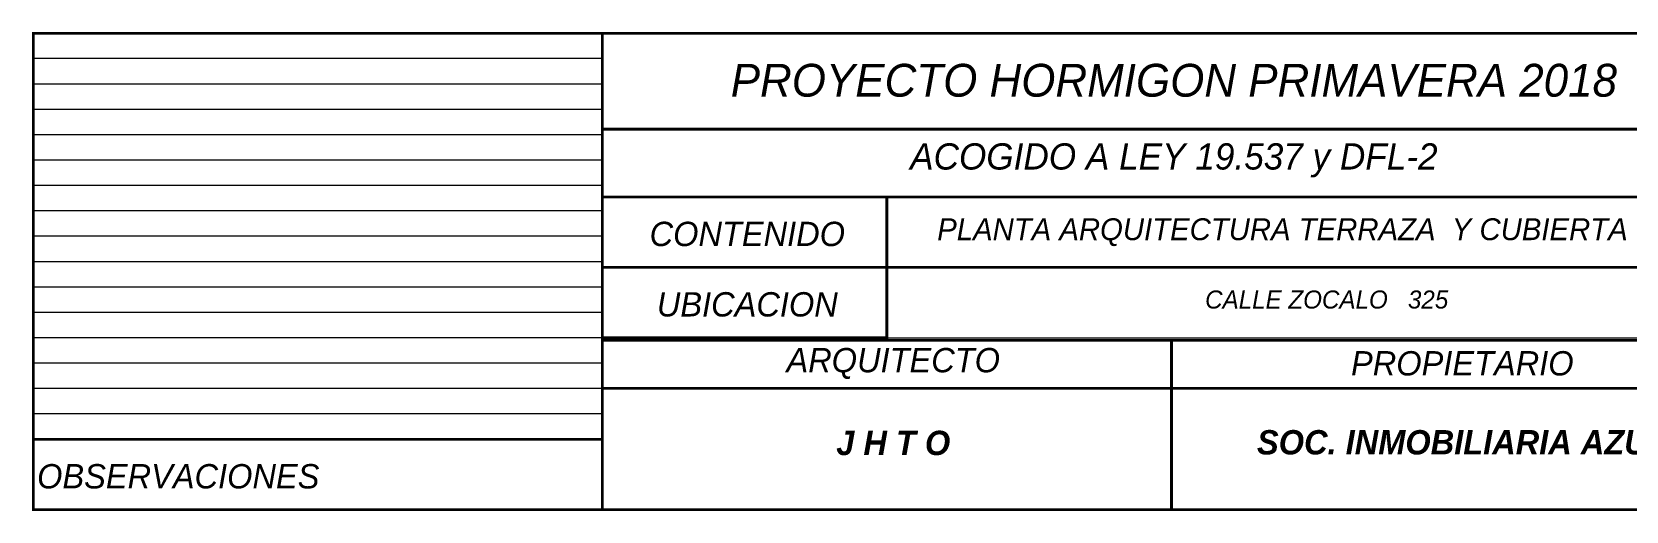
# Model space of a CAD drawing. Header units: millimetres. Extents: x 1217 to 2428, y 234 to 779.
# Drawn here: x 2401.76 to 2421.16, y 584.88 to 590.72 of the extents above; entities that cross this region are included whole.
import ezdxf

# ---------------------------------------------------------------- set-up
doc = ezdxf.new("R2010")
doc.units = ezdxf.units.MM
doc.layers.get('0').update_dxf_attribs({"lineweight": 5})
doc.styles.get("Standard").update_dxf_attribs({"font": 'arial.ttf'})

msp = doc.modelspace()

# ---------------------------------------------------------------- texts
for s, insert, char_height, width, attachment_point in [('{\\fCentury Gothic|b0|i1|c0|p34;PROYECTO HORMIGON PRIMAVERA 2018}', (2415.65754, 590.12414, 0), 0.4, 16.0948265, 5), ('{\\fCentury Gothic|b0|i1|c0|p34;ACOGIDO A LEY 19.537 y DFL-2}', (2415.65754, 589.15057, 0), 0.32, 16.0948265, 5), ('{\\fCentury Gothic|b0|i1|c0|p34;\\C252;PLANTA ARQUITECTURA TERRAZA  Y CUBIERTA}', (2421.18216, 588.4453, 0), 0.2668181, 14.8817848, 3), ('{\\fCentury Gothic|b0|i1|c0|p34;\\C252;CONTENIDO}', (2410.46475, 588.25261, 0), 0.2964646, 7.2300091, 5), ('{\\fCentury Gothic|b0|i1|c0|p34;\\C252;UBICACION}', (2410.46475, 587.39478, 0), 0.2964646, 7.2300091, 5), ('{\\fCentury Gothic|b0|i1|c0|p34;\\C252;  CALLE ZOCALO   325}', (2418.99764, 587.56561, 0), 0.22, 14.8817848, 3), ('{\\fCentury Gothic|b0|i1|c0|p34;ARQUITECTO}', (2412.24117, 586.67611, 0), 0.2964646, 7.2300091, 5), ('{\\fCentury Gothic|b0|i1|c0|p34;PROPIETARIO}', (2419.16891, 586.67611, 0), 0.2964646, 7.2300091, 5), ('{\\fCentury Gothic|b1|i1|c0|p34;J H T O}', (2412.24117, 585.70624, 0), 0.2964646, 7.2300091, 5), ('{\\fCentury Gothic|b1|i1|c0|p34;SOC. INMOBILIARIA AZUL}', (2419.16891, 585.7141, 0), 0.2964646, 7.2300091, 5), ('{\\fCentury Gothic|b0|i1|c0|p34;\\C252;OBSERVACIONES}', (2403.53701, 585.30016, 0), 0.2964646, 7.2300091, 5)]:
    msp.add_mtext(s, dxfattribs=dict(insert=insert, char_height=char_height, width=width, attachment_point=attachment_point))
at = {"ltscale": 0.004, "insert": (2420.57227, 590.23251, 0), "char_height": 0.0014476, "width": 0.0491809, "attachment_point": 7}
msp.add_mtext('{\\fVerdana|b0|i0|c0|p34;PAVIMEN TO HORMIGON}', dxfattribs=at)

# ---------------------------------------------------------------- linework, layer by layer
for p, q in [((2408.70012, 590.69942, 0), (2401.77238, 590.69942, 0)), ((2408.70012, 588.32571, 0), (2408.70012, 590.69942, 0)), ((2408.70012, 590.39022, 0), (2401.77238, 590.39022, 0)), ((2408.70012, 590.08102, 0), (2401.77238, 590.08102, 0)), ((2408.70012, 590.04136, 0), (2408.70012, 586.61005, 0)), ((2408.70012, 589.77182, 0), (2401.77238, 589.77182, 0)), ((2408.70012, 589.46262, 0), (2401.77238, 589.46262, 0)), ((2408.70012, 589.15342, 0), (2401.77238, 589.15342, 0)), ((2408.70012, 588.84422, 0), (2401.77238, 588.84422, 0)), ((2408.70012, 588.53502, 0), (2401.77238, 588.53502, 0)), ((2408.70012, 586.61005, 0), (2408.70012, 588.32571, 0)), ((2408.70012, 588.32571, 0), (2408.70012, 584.8944, 0)), ((2408.70012, 588.22582, 0), (2401.77238, 588.22582, 0)), ((2408.70012, 588.22582, 0), (2401.77238, 588.22582, 0)), ((2408.70012, 587.91662, 0), (2401.77238, 587.91662, 0)), ((2408.70012, 587.60742, 0), (2401.77238, 587.60742, 0)), ((2408.70012, 587.29823, 0), (2401.77238, 587.29823, 0)), ((2408.70012, 586.98903, 0), (2401.77238, 586.98903, 0)), ((2411.68277, 586.98903, 0), (2408.70012, 586.98903, 0)), ((2411.68277, 586.98903, 0), (2422.55559, 586.98903, 0)), ((2408.70012, 586.67983, 0), (2401.77238, 586.67983, 0)), ((2408.70012, 586.37063, 0), (2401.77238, 586.37063, 0)), ((2422.55559, 586.37336, 0), (2415.62785, 586.37336, 0)), ((2408.70012, 586.06143, 0), (2401.77238, 586.06143, 0)), ((2408.70012, 585.75223, 0), (2401.77238, 585.75223, 0)), ((2408.70012, 585.75223, 0), (2401.77238, 585.75223, 0))]:
    msp.add_line(p, q)
at = {"const_width": 0.03431, "elevation": 0}
for points in [[(2408.70012, 584.8944), (2401.77238, 584.8944), (2401.77238, 590.69942), (2408.70012, 590.69942)], [(2401.77238, 585.75223), (2408.70012, 585.75223), (2408.70012, 590.69942), (2401.77238, 590.69942)], [(2408.70012, 589.53103), (2422.55559, 589.53103), (2422.55559, 590.69942), (2408.70012, 590.69942)], [(2408.70012, 587.84685), (2412.16398, 587.84685), (2412.16398, 588.70468), (2408.70012, 588.70468)], [(2408.70012, 586.98903), (2412.16398, 586.98903), (2412.16398, 588.70468), (2408.70012, 588.70468)], [(2408.70012, 586.98903), (2412.16398, 586.98903), (2412.16398, 587.84685), (2408.70012, 587.84685)], [(2408.70012, 584.8944), (2422.55559, 584.8944), (2422.55559, 586.37336), (2408.70012, 586.37336)], [(2401.77238, 584.8944), (2408.70012, 584.8944), (2408.70012, 585.75223), (2401.77238, 585.75223)]]:
    msp.add_lwpolyline(points, close=True, dxfattribs=at)
for points in [[(2412.16398, 588.70468), (2422.55559, 588.70468)], [(2412.16398, 587.84685), (2422.55559, 587.84685)], [(2422.55559, 586.95755), (2408.70012, 586.95755)], [(2415.62785, 586.37336), (2415.62785, 586.95755)], [(2415.62785, 584.8944), (2415.62785, 586.37336)]]:
    msp.add_lwpolyline(points, dxfattribs=at)

msp.set_redraw_order([(e.dxf.handle, doc.entitydb.next_handle()) for e in msp.query("TEXT MTEXT ATTDEF DIMENSION ARC_DIMENSION")])  # texts and dimensions are drawn at this point

doc.saveas('drawing.dxf')
